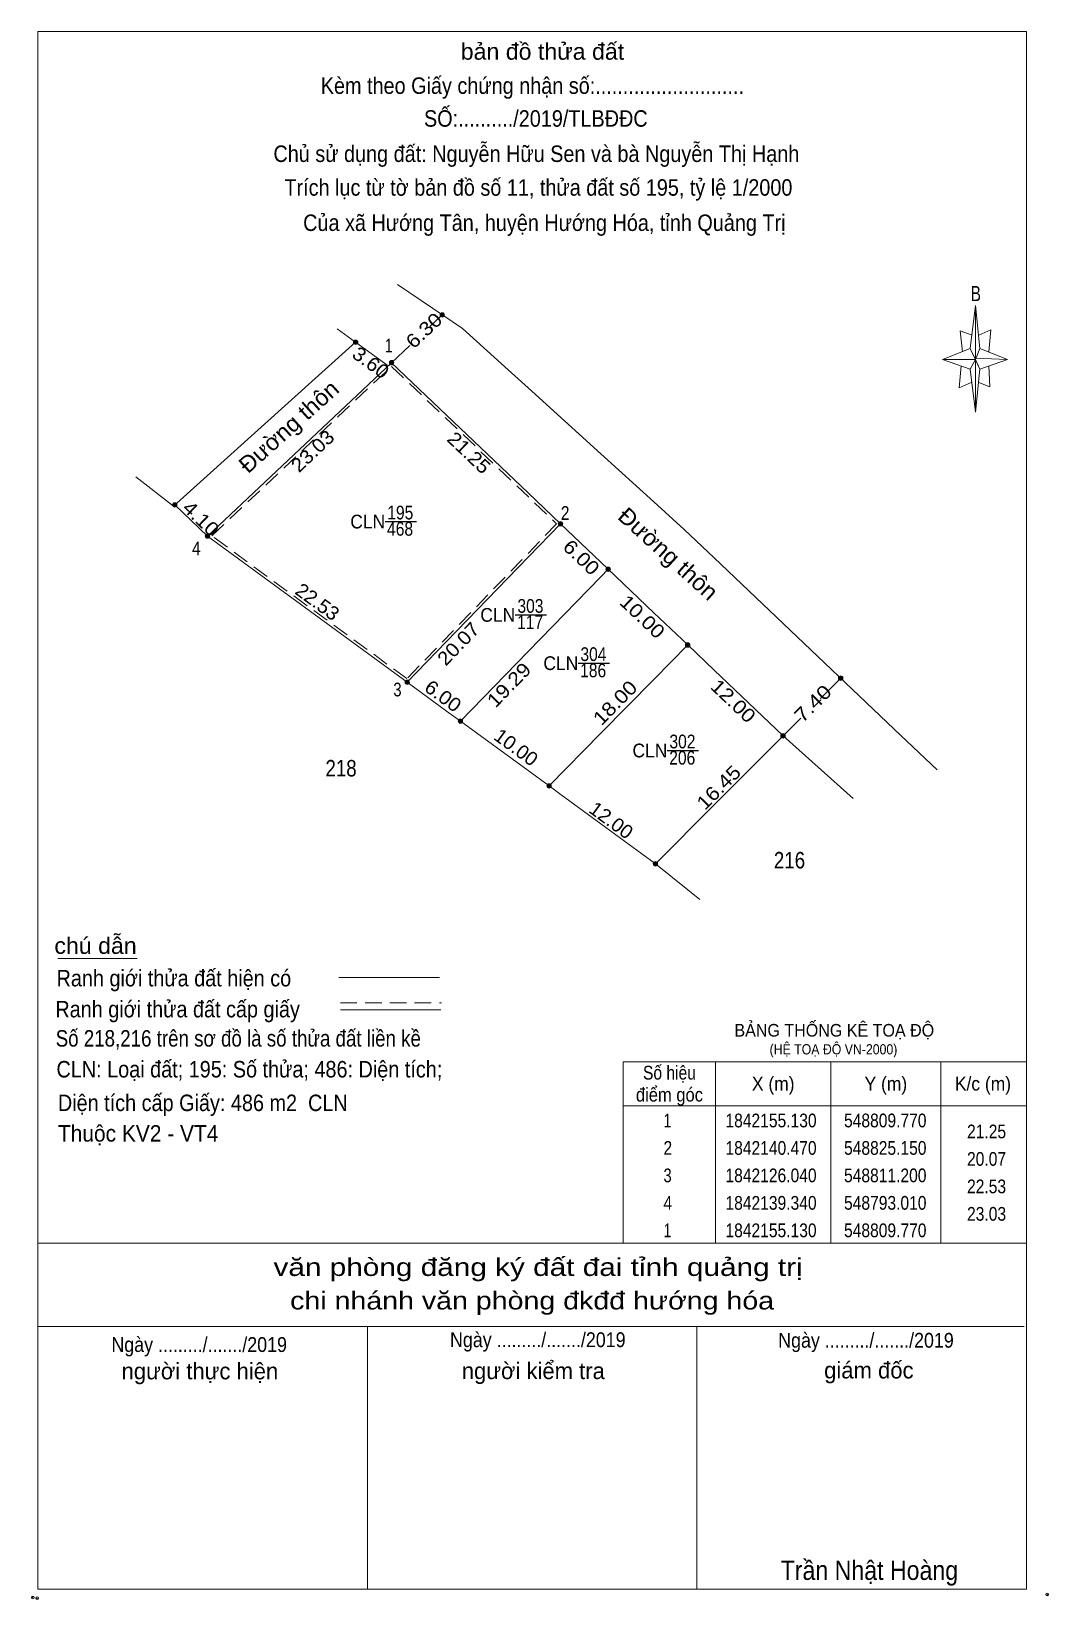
# Model space of a CAD drawing. Header units: metres. Extents: x 548201 to 548859, y 1842035 to 1842181.
# Drawn here: x 548200.6 to 548293.2, y 1842038.5 to 1842181.3 of the extents above; entities that cross this region are included whole.
import ezdxf
from ezdxf.enums import TextEntityAlignment as Align

# ---------------------------------------------------------------- set-up
doc = ezdxf.new("R2010")
doc.units = ezdxf.units.M
doc.header["$LTSCALE"] = 0.5
doc.header["$PDMODE"] = 32
doc.header["$PDSIZE"] = 0.25
doc.linetypes.add('MEDIUM_DASHED', pattern=[4.5, 3, -1.5])
for name, color, linetype, lineweight in [('1', 7, 'Continuous', 13), ('10', 7, 'Continuous', 13), ('13', 7, 'Continuous', 25), ('17', 7, 'Continuous', 13), ('23', 7, 'Continuous', 13), ('32', 7, 'Continuous', 13), ('5', 7, 'Continuous', 13), ('6', 7, 'Continuous', 13), ('63', 7, 'Continuous', 13)]:
    doc.layers.add(name, color=color, linetype=linetype, lineweight=lineweight)

msp = doc.modelspace()

# ---------------------------------------------------------------- texts
at = {"layer": '1'}
for s, height, rotation, width, p in [('Đường thôn', 1.5, 41.966, 1.05, (548224.5035, 1842144.7745)), ('4.10', 1.25, 316.378, 1.15, (548215.5788, 1842136.5092)), ('Đường thôn', 1.5, 317.808, 1.05, (548258.0413, 1842133.1983)), ('7.40', 1.25, 45.055, 1.2, (548272.1658, 1842119.6885))]:
    msp.add_text(s, height=height, rotation=rotation, dxfattribs=dict(at, width=width)).set_placement(p, align=Align.CENTER)
for s, height, width, p in [('BẢNG THỐNG KÊ TOẠ ĐỘ ', 1.15, 0.95, (548264.58, 1842089.8)), ('(HỆ TOẠ ĐỘ VN-2000)', 0.93, 0.9, (548267.78, 1842088.18))]:
    msp.add_text(s, height=height, dxfattribs=dict(at, width=width)).set_placement(p)
at = {"layer": '13', "width": 0.95}
for p in [(548232.78, 1842136.06), (548244.62, 1842127.56), (548250.36, 1842123.17), (548258.47, 1842115.22)]:
    msp.add_text('CLN', height=1.25, dxfattribs=at).set_placement(p, align=Align.RIGHT)
at = {"layer": '13', "width": 0.85}
for s, height, p in [('195', 1.25, (548234.155, 1842136.88)), ('468', 1.25, (548234.135, 1842135.4)), ('303', 1.25, (548246.005, 1842128.38)), ('117', 1.25, (548245.975, 1842126.9)), ('304', 1.25, (548251.74, 1842123.99)), ('186', 1.25, (548251.715, 1842122.51)), ('302', 1.25, (548259.845, 1842116.04)), ('206', 1.25, (548259.825, 1842114.56)), ('218', 1.5, (548228.76, 1842113.48)), ('216', 1.5, (548269.59, 1842105.11))]:
    msp.add_text(s, height=height, dxfattribs=at).set_placement(p, align=Align.CENTER)
at = {"layer": '5'}
for s, height, width, p in [('bản đồ thửa đất', 1.5, 1.05, (548247.1, 1842178.73)), ('Kèm theo Giấy chứng nhận số:...........................', 1.5, 0.9, (548246.18, 1842175.62)), ('SỐ:........../2019/TLBĐĐC', 1.5, 0.9, (548246.495, 1842172.63)), ('Chủ sử dụng đất: Nguyễn Hữu Sen và bà Nguyễn Thị Hạnh', 1.5, 0.9, (548246.545, 1842169.42)), ('Trích lục từ tờ bản đồ số 11, thửa đất số 195, tỷ lệ 1/2000 ', 1.5, 0.9, (548246.98, 1842166.35)), ('Của xã Hướng Tân, huyện Hướng Hóa, tỉnh Quảng Trị', 1.5, 0.9, (548247.27, 1842163.14)), ('B', 1.378, 0.75, (548286.56, 1842156.75)), ('văn phòng đăng ký đất đai tỉnh quảng trị', 1.62, 1.25, (548246.7, 1842068.01)), ('chi nhánh văn phòng đkđđ hướng hóa', 1.62, 1.2, (548246.155, 1842064.96)), ('Ngày ........./......./2019', 1.35, 0.9, (548215.845, 1842061.09)), ('Ngày ........./......./2019', 1.35, 0.9, (548246.675, 1842061.53)), ('Ngày ........./......./2019', 1.35, 0.9, (548276.555, 1842061.48)), ('Trần Nhật Hoàng', 1.75, 0.9, (548276.865, 1842040.34))]:
    msp.add_text(s, height=height, dxfattribs=dict(at, width=width)).set_placement(p, align=Align.CENTER)
for s, p in [('người thực hiện', (548215.91, 1842058.6)), ('người kiểm tra', (548246.265, 1842058.62)), ('giám đốc', (548276.815, 1842058.68))]:
    msp.add_text(s, height=1.5, dxfattribs=at).set_placement(p, align=Align.CENTER)
at = {"layer": '6'}
for s, width, p in [('chú dẫn', 1.05, (548202.66, 1842097.33)), ('Ranh giới thửa đất hiện có ', 0.9, (548202.86, 1842094.37)), ('Ranh giới thửa đất cấp giấy', 0.9, (548202.75, 1842091.55)), ('Số 218,216 trên sơ đồ là số thửa đất liền kề', 0.85, (548202.78, 1842088.89)), ('CLN: Loại đất; 195: Số thửa; 486: Diện tích;', 0.9, (548202.85, 1842086.08)), ('Diện tích cấp Giấy: 486 m2  CLN', 0.9, (548202.98, 1842083.02)), ('Thuộc KV2 - VT4', 0.95, (548202.98, 1842080.24))]:
    msp.add_text(s, height=1.5, dxfattribs=dict(at, width=width)).set_placement(p)
at = {"layer": '63'}
for s, rotation, width, p in [('6.30', 43.276, 1.15, (548236.7416, 1842153.6267)), ('3.60', 323.788, 1.1, (548231.1009, 1842150.6511)), ('23.03', 43.293, 1.1, (548226.6014, 1842142.6518)), ('21.25', 316.373, 1.1, (548239.9789, 1842142.502)), ('6.00', 316.351, 1.15, (548250.2086, 1842132.9781)), ('22.53', 323.827, 1.05, (548226.2461, 1842128.8794)), ('10.00', 316.377, 1.15, (548255.7688, 1842127.5733)), ('20.07', 45.969, 1.1, (548239.8934, 1842125.1206)), ('19.29', 45.798, 1.15, (548244.5017, 1842121.3793)), ('6.00', 323.818, 1.1, (548237.681, 1842120.3021)), ('18.00', 45.473, 1.15, (548254.1535, 1842119.7518)), ('12.00', 316.351, 1.15, (548264.0386, 1842119.902)), ('10.00', 323.829, 1.05, (548244.3312, 1842115.6312)), ('16.45', 45.049, 1.15, (548263.5855, 1842112.0384)), ('12.00', 323.78, 1.05, (548252.9907, 1842108.9891))]:
    msp.add_text(s, height=1.25, rotation=rotation, dxfattribs=dict(at, width=width)).set_placement(p, align=Align.CENTER)
for s, width, p in [(' 1', 0.75, (548233.45, 1842152.08)), (' 2', 0.85, (548249.56, 1842136.84)), (' 4', 0.85, (548215.98, 1842133.62)), (' 3', 0.8, (548234.27, 1842120.77)), ('21.25', 0.85, (548289.31, 1842080.54)), ('20.07', 0.85, (548289.31, 1842078.04)), ('22.53', 0.85, (548289.31, 1842075.54)), ('23.03', 0.85, (548289.31, 1842073.04))]:
    msp.add_text(s, height=1.25, dxfattribs=dict(at, width=width)).set_placement(p, align=Align.RIGHT)
for s, width, p in [('Số hiệu', 0.85, (548258.66, 1842085.89)), ('X (m)', 0.95, (548268.11, 1842084.89)), ('Y (m)', 0.95, (548278.365, 1842084.89)), ('K/c (m)', 0.95, (548287.205, 1842084.89)), ('điểm góc', 0.9, (548258.66, 1842083.89)), (' 1', 0.75, (548258.31, 1842081.54)), ('1842155.130', 0.85, (548267.91, 1842081.54)), ('548809.770', 0.85, (548278.31, 1842081.54)), (' 2', 0.85, (548258.315, 1842079.04)), ('1842140.470', 0.85, (548267.91, 1842079.04)), ('548825.150', 0.85, (548278.31, 1842079.04)), (' 3', 0.8, (548258.305, 1842076.54)), ('1842126.040', 0.85, (548267.91, 1842076.54)), ('548811.200', 0.85, (548278.31, 1842076.54)), (' 4', 0.85, (548258.31, 1842074.04)), ('1842139.340', 0.85, (548267.91, 1842074.04)), ('548793.010', 0.85, (548278.31, 1842074.04)), (' 1', 0.75, (548258.31, 1842071.54)), ('1842155.130', 0.85, (548267.91, 1842071.54)), ('548809.770', 0.85, (548278.31, 1842071.54))]:
    msp.add_text(s, height=1.25, dxfattribs=dict(at, width=width)).set_placement(p, align=Align.CENTER)

# ---------------------------------------------------------------- hatches: boundary and pattern name
at = {"layer": '1'}
for points in [[(548238.18, 1842155.5, 1), (548237.78, 1842155.5, 1)], [(548230.29, 1842153.01, 1), (548229.89, 1842153.01, 1)], [(548233.56, 1842151.15, 1), (548233.16, 1842151.15, 1)], [(548233.56, 1842151.15, 1), (548233.16, 1842151.15, 1)], [(548213.82, 1842138.2, 1), (548213.42, 1842138.2, 1)], [(548216.8, 1842135.36, 1), (548216.4, 1842135.36, 1)], [(548248.94, 1842136.49, 1), (548248.54, 1842136.49, 1)], [(548253.28, 1842132.35, 1), (548252.88, 1842132.35, 1)], [(548260.52, 1842125.45, 1), (548260.12, 1842125.45, 1)], [(548274.45, 1842122.43, 1), (548274.05, 1842122.43, 1)], [(548234.99, 1842122.06, 1), (548234.59, 1842122.06, 1)], [(548239.83, 1842118.52, 1), (548239.43, 1842118.52, 1)], [(548269.2, 1842117.17, 1), (548268.8, 1842117.17, 1)], [(548247.9, 1842112.62, 1), (548247.5, 1842112.62, 1)], [(548257.58, 1842105.53, 1), (548257.18, 1842105.53, 1)]]:
    msp.add_hatch(color=256, dxfattribs=at).paths.add_polyline_path(points)

# ---------------------------------------------------------------- linework, layer by layer
for p, q in [((548213.62, 1842138.2), (548216.6, 1842135.36)), ((548274.25, 1842122.43), (548272.41, 1842120.59)), ((548270.61, 1842118.78), (548269, 1842117.17))]:
    msp.add_line(p, q, dxfattribs=at)
at = {"layer": '1', "linetype": 'MEDIUM_DASHED'}
msp.add_lwpolyline([(548233.36, 1842150.81), (548248.39, 1842136.48), (548234.76, 1842122.39), (548216.99, 1842135.38)], close=True, dxfattribs=at)
at = {"layer": '1'}
for centre in [(548237.98, 1842155.5), (548230.09, 1842153.01), (548233.36, 1842151.15), (548233.36, 1842151.15), (548213.62, 1842138.2), (548216.6, 1842135.36), (548248.74, 1842136.49), (548253.08, 1842132.35), (548260.32, 1842125.45), (548274.25, 1842122.43), (548234.79, 1842122.06), (548239.63, 1842118.52), (548269, 1842117.17), (548247.7, 1842112.62), (548257.38, 1842105.53)]:
    msp.add_circle(centre, 0.2, dxfattribs=at)
at = {"layer": '10'}
for p, q in [((548233.9, 1842158.28), (548237.09, 1842156.1)), ((548239.83, 1842154.26), (548237.09, 1842156.1)), ((548228.41, 1842154.24), (548230.09, 1842153.01)), ((548243.99, 1842150.49), (548239.83, 1842154.26)), ((548233.36, 1842151.15), (548223.94, 1842142.28)), ((548238.37, 1842146.37), (548233.36, 1842151.15)), ((548245.79, 1842148.86), (548243.99, 1842150.49)), ((548252.41, 1842142.85), (548245.79, 1842148.86)), ((548245.79, 1842139.3), (548238.37, 1842146.37)), ((548248.74, 1842136.49), (548245.79, 1842139.3)), ((548223.94, 1842129.99), (548234.79, 1842122.06)), ((548262.73, 1842110.89), (548269, 1842117.17)), ((548247.7, 1842112.62), (548248.79, 1842111.82)), ((548248.79, 1842111.82), (548252.41, 1842109.17)), ((548257.38, 1842105.53), (548262.73, 1842110.89)), ((548252.41, 1842109.17), (548257.38, 1842105.53))]:
    msp.add_line(p, q, dxfattribs=at)
for points in [[(548210.07, 1842140.76), (548213.51, 1842138.1), (548223.94, 1842147.48), (548230.09, 1842153.01)], [(548260.01, 1842135.96), (548257.23, 1842138.48), (548252.41, 1842142.85)], [(548223.94, 1842142.28), (548216.6, 1842135.36), (548223.94, 1842129.99)], [(548253.08, 1842132.35), (548252.41, 1842132.99), (548248.74, 1842136.49)], [(548260.32, 1842125.45), (548257.23, 1842128.39), (548253.08, 1842132.35)], [(548269, 1842117.17), (548262.73, 1842123.15), (548260.32, 1842125.45)], [(548234.79, 1842122.06), (548238.37, 1842119.44), (548239.63, 1842118.52)], [(548239.63, 1842118.52), (548245.79, 1842114.02), (548247.7, 1842112.62)], [(548261.44, 1842102.28), (548260.34, 1842103.16), (548257.38, 1842105.53)]]:
    msp.add_lwpolyline(points, dxfattribs=at)
at = {"layer": '13'}
for p, q in [((548232.77, 1842136.68), (548235.63, 1842136.68)), ((548244.61, 1842128.18), (548247.47, 1842128.18)), ((548250.35, 1842123.79), (548253.21, 1842123.79)), ((548258.46, 1842115.84), (548261.32, 1842115.84))]:
    msp.add_line(p, q, dxfattribs=at)
at = {"layer": '17'}
msp.add_line((548202.97, 1842096.92), (548210.21, 1842096.92), dxfattribs=at)
at = {"layer": '23'}
for p, q in [((548233.9, 1842158.28), (548237.09, 1842156.1)), ((548239.83, 1842154.26), (548237.09, 1842156.1)), ((548228.41, 1842154.24), (548230.09, 1842153.01)), ((548243.99, 1842150.49), (548239.83, 1842154.26)), ((548245.79, 1842148.86), (548243.99, 1842150.49)), ((548252.41, 1842142.85), (548245.79, 1842148.86)), ((548260.01, 1842135.96), (548262.73, 1842133.37)), ((548262.73, 1842133.37), (548279.74, 1842117.21)), ((548275.38, 1842111.47), (548269, 1842117.17)), ((548279.74, 1842117.21), (548283.04, 1842114.07))]:
    msp.add_line(p, q, dxfattribs=at)
msp.add_lwpolyline([(548260.01, 1842135.96), (548257.23, 1842138.48), (548252.41, 1842142.85)], dxfattribs=at)
at = {"layer": '32'}
for p, q in [((548248.74, 1842136.49), (548245.79, 1842133.44)), ((548245.79, 1842133.44), (548238.37, 1842125.76)), ((548252.41, 1842131.66), (548245.79, 1842124.85)), ((548253.08, 1842132.35), (548252.41, 1842131.66)), ((548238.37, 1842125.76), (548234.79, 1842122.06)), ((548245.79, 1842124.85), (548239.63, 1842118.52)), ((548252.41, 1842117.41), (548247.7, 1842112.62))]:
    msp.add_line(p, q, dxfattribs=at)
msp.add_lwpolyline([(548260.32, 1842125.45), (548257.23, 1842122.31), (548252.41, 1842117.41)], dxfattribs=at)
at = {"layer": '5'}
for p, q in [((548286.03, 1842152.45), (548286.53, 1842156.35)), ((548286.03, 1842150.55), (548283.53, 1842151.45)), ((548286.93, 1842152.45), (548289.43, 1842151.45)), ((548286.93, 1842150.55), (548286.53, 1842146.65)), ((548287.73, 1842150.85), (548287.83, 1842148.95)), ((548287.83, 1842148.95), (548286.83, 1842149.35)), ((548201.16, 1842071.01), (548291.16, 1842071.01)), ((548201.16, 1842063.41), (548290.96, 1842063.41)), ((548201.16, 1842063.41), (548290.96, 1842063.41)), ((548201.16, 1842063.41), (548290.96, 1842063.41)), ((548231.16, 1842039.51), (548231.16, 1842063.41)), ((548261.16, 1842039.51), (548261.16, 1842063.41))]:
    msp.add_line(p, q, dxfattribs=at)
for points in [[(548201.16, 1842181.31), (548291.16, 1842181.31), (548291.16, 1842039.51), (548201.16, 1842039.51)], [(548286.53, 1842156.35), (548286.93, 1842152.45), (548286.53, 1842151.45)], [(548286.53, 1842151.45), (548283.53, 1842151.45), (548286.03, 1842152.45), (548286.93, 1842150.55), (548289.43, 1842151.45), (548286.53, 1842151.55)], [(548286.53, 1842151.45), (548286.53, 1842146.65), (548286.03, 1842150.55)]]:
    msp.add_lwpolyline(points, close=True, dxfattribs=at)
for points in [[(548286.23, 1842153.65), (548285.13, 1842154.05), (548285.33, 1842152.15)], [(548286.83, 1842153.65), (548287.93, 1842154.15), (548287.73, 1842152.15)], [(548286.53, 1842151.45), (548286.03, 1842152.45), (548283.53, 1842151.45)], [(548286.53, 1842151.45), (548286.93, 1842150.55), (548289.43, 1842151.45)], [(548285.23, 1842150.85), (548285.03, 1842148.85), (548286.13, 1842149.35)], [(548291.16, 1842039.51), (548201.16, 1842039.51), (548201.16, 1842063.41)]]:
    msp.add_lwpolyline(points, dxfattribs=at)
for p in [(548200.69, 1842038.74), (548201.09, 1842038.67)]:
    msp.add_point(p, dxfattribs=at)
at = {"layer": '6'}
for p, q in [((548228.57, 1842095.18), (548237.71, 1842095.18)), ((548228.71, 1842092.25), (548237.85, 1842092.25))]:
    msp.add_line(p, q, dxfattribs=at)
at = {"layer": '6', "linetype": 'MEDIUM_DASHED'}
msp.add_line((548228.71, 1842092.87), (548237.91, 1842092.87), dxfattribs=at)
at = {"layer": '6'}
msp.add_point((548293.06, 1842039.01), dxfattribs=at)
at = {"layer": '63'}
for p, q in [((548237.98, 1842155.5), (548236.89, 1842154.47)), ((548233.04, 1842150.85), (548230.09, 1842153.01)), ((548235.03, 1842152.72), (548233.36, 1842151.15)), ((548262.86, 1842087.51), (548262.86, 1842071.01)), ((548273.36, 1842087.51), (548273.36, 1842071.01)), ((548283.36, 1842087.51), (548283.36, 1842071.01)), ((548254.46, 1842083.51), (548291.16, 1842083.51))]:
    msp.add_line(p, q, dxfattribs=at)
msp.add_lwpolyline([(548254.46, 1842087.51), (548291.16, 1842087.51), (548291.16, 1842071.01), (548254.46, 1842071.01)], close=True, dxfattribs=at)

msp.set_redraw_order([(e.dxf.handle, doc.entitydb.next_handle()) for e in msp.query("TEXT MTEXT ATTDEF DIMENSION ARC_DIMENSION")])  # texts and dimensions are drawn at this point

doc.saveas('drawing.dxf')
